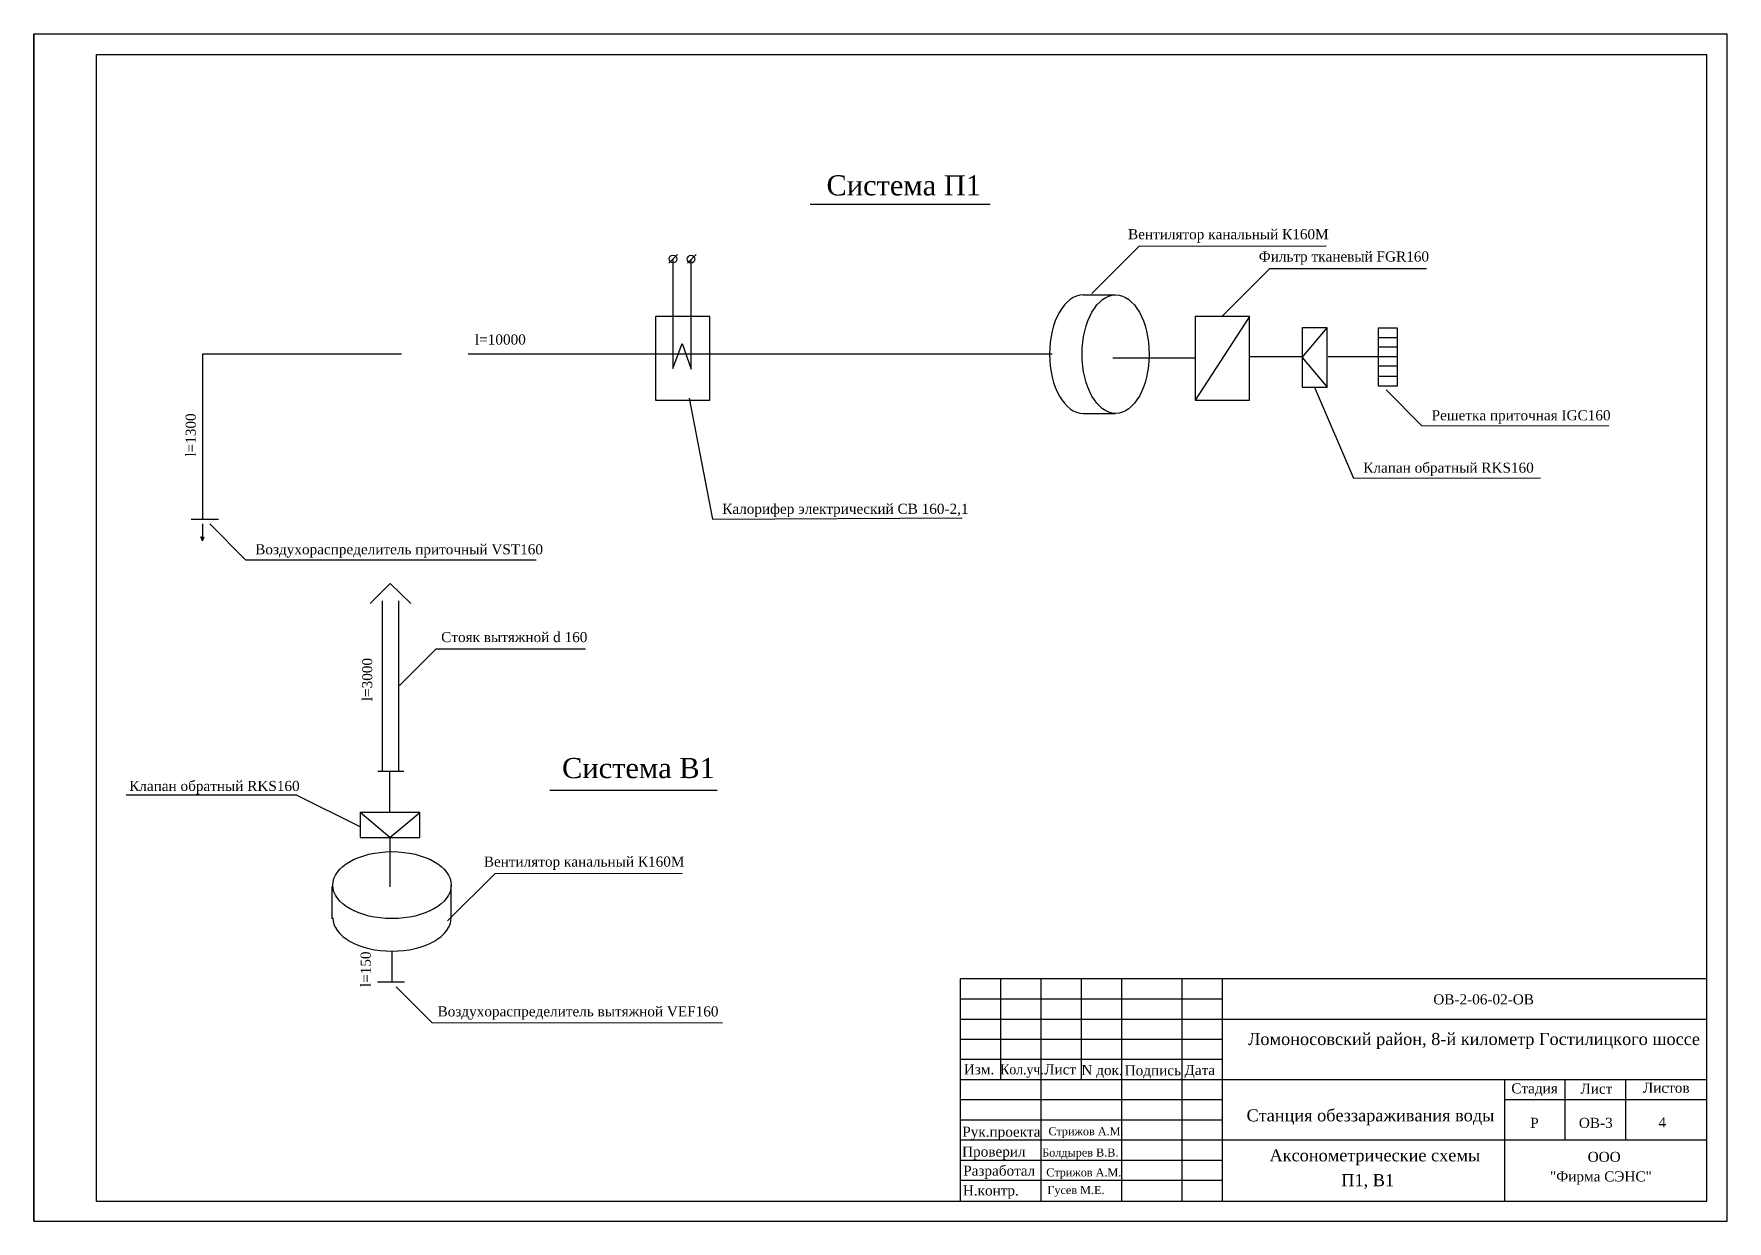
# Model space of a CAD drawing. Header units: millimetres. Extents: x 158645 to 1043550, y -60647 to 236438.
# Drawn here: x 426883 to 468883, y 17916 to 47380 of the extents above; entities that cross this region are included whole.
import ezdxf

# ---------------------------------------------------------------- set-up
doc = ezdxf.new("R2010")
doc.units = ezdxf.units.MM
doc.layers.add('опорудование', color=7, linetype='Continuous')
doc.styles.add('CН', font='TIMES.TTF')
doc.styles.add('СН с наклоном', font='TIMES.TTF', dxfattribs={"oblique": 15})
doc.dimstyles.new('СИС', dxfattribs={"dimscale": 0, "dimtxt": 100, "dimasz": 150, "dimexe": 100, "dimexo": 0.625, "dimgap": 100, "dimtad": 1, "dimdsep": 46, "dimtxsty": 'CН', "dimblk": 'OBLIQUE', "dimcen": 2.5, "dimclrd": 3, "dimclre": 3, "dimclrt": 7, "dimadec": 0, "dimazin": 0, "dimtm": 1e-09, "dimtfac": 1, "dimtmove": 0, "dimatfit": 3, "dimldrblk": 'NONE', "dimfxl": 0, "dimtolj": 1, "dimtzin": 0, "dimarcsym": 0})

msp = doc.modelspace()

# ---------------------------------------------------------------- texts
at = {"style": 'CН'}
for s, height, p in [('Cистема П1', 500, (446542.541, 43370.534)), ('Вентилятор канальный К160М', 250, (454022.833, 42283.177)), ('Фильтр тканевый FGR160', 250, (457263.941, 41729.203)), ('l=10000', 250, (437823.258, 39670.098)), ('Решетка приточная IGC160', 250, (461553.354, 37789.316)), ('Клапан обратный RKS160', 250, (459857.414, 36489.122)), ('Калорифер электрический СВ 160-2,1', 250, (443957.152, 35468.507)), ('Воздухораспределитель приточный VST160', 250, (432373.279, 34463.935)), ('Стояк вытяжной d 160', 250, (436986.269, 32284.969)), ('Cистема В1', 500, (439983.305, 28910.281)), ('Клапан обратный RKS160', 250, (429246.064, 28591.632)), ('Вентилятор канальный К160М', 250, (438043.143, 26714.331)), ('Воздухораспределитель вытяжной VEF160', 250, (436896.416, 22997.019))]:
    msp.add_text(s, height=height, dxfattribs=at).set_placement(p)
for s, p in [('l=1300', (430897.964, 36888.831)), ('l=3000', (435274.745, 30819.347)), ('l=150', (435238, 23723.894))]:
    msp.add_text(s, height=250, rotation=90, dxfattribs=at).set_placement(p)
at = {"layer": 'опорудование'}
for s, height, style, p in [('ОВ-2-06-02-ОВ', 250, 'CН', (461594.535, 23295.35)), ('Ломоносовский район, 8-й километр Гостилицкого шоссе', 300, 'СН с наклоном', (456998.667, 22286.278)), ('Изм.', 250, 'CН', (449948.701, 21558.651)), ('Лист', 250, 'CН', (451943.441, 21556.331)), ('N док.', 250, 'CН', (452866.178, 21539.98)), ('Подпись', 250, 'CН', (453939.276, 21532.995)), ('Дата', 250, 'CН', (455422.549, 21543.069)), ('Стадия', 250, 'CН', (463529.012, 21085.564)), ('Лист', 250, 'CН', (465243.333, 21077.985)), ('Листов', 250, 'CН', (466794.42, 21101.666)), ('Cтанция обеззараживания воды', 300, 'CН', (456961.906, 20391.928)), ('Рук.проекта', 250, 'CН', (449910.686, 20010.747)), ('Стрижов А.М.', 200, 'CН', (452049.154, 20047.194)), ('Р', 250, 'CН', (463999.692, 20230.726)), ('ОВ-3', 250, 'CН', (465205.028, 20230.726)), ('4', 250, 'CН', (467179.499, 20242.122)), ('Проверил', 250, 'CН', (449906.412, 19518.789)), ('Болдырев В.В.', 200, 'CН', (451894.147, 19518.789)), ('Аксонометрические схемы', 300, 'CН', (457532.151, 19400.059)), ('ООО', 250, 'CН', (465423.725, 19386.868)), ('Разработал', 250, 'CН', (449933.766, 19045.046)), ('Стрижов А.М.', 200, 'CН', (451994.446, 19026.826)), ('П1, В1', 300, 'CН', (459312.148, 18783.503)), ('"Фирма СЭНС"', 250, 'CН', (464489.683, 18901.776)), ('Н.контр.', 250, 'CН', (449924.648, 18553.083)), ('Гусев М.Е.', 200, 'CН', (452021.8, 18589.525))]:
    msp.add_text(s, height=height, dxfattribs=dict(at, style=style)).set_placement(p)
at = {"layer": 'опорудование', "style": 'CН', "width": 0.9}
msp.add_text('Кол.уч.', height=250, dxfattribs=at).set_placement((450853.212, 21558.651))

# ---------------------------------------------------------------- blocks, each defined once
blk = doc.blocks.new('_None')
blk = doc.blocks.new('_Oblique')
at = {"color": 0, "lineweight": -2}
blk.add_line((-0.5, -0.5), (0.5, 0.5), dxfattribs=at)

# ---------------------------------------------------------------- linework, layer by layer
for p, q in [((426882.748, 47379.779), (426882.748, 17916.354)), ((426882.748, 17916.354), (426882.748, 47379.779)), ((426882.748, 47379.779), (468882.748, 47379.779)), ((468882.748, 17916.354), (468882.748, 47379.779)), ((428431.275, 46866.354), (428431.275, 18416.354)), ((428431.275, 46866.354), (468382.748, 46866.354)), ((468382.748, 18416.354), (468382.748, 46866.354)), ((428431.275, 18416.354), (468382.748, 18416.354)), ((426882.748, 17916.354), (468882.748, 17916.354))]:
    msp.add_line(p, q)
at = {"layer": 'опорудование', "color": 1, "ltscale": 80}
for p, q in [((446141.465, 43155.745), (450602.683, 43155.745)), ((439678.204, 28610.212), (443832.651, 28610.212))]:
    msp.add_line(p, q, dxfattribs=at)
at = {"layer": 'опорудование', "color": 7, "ltscale": 80}
for p, q in [((442851.086, 41903.324), (442635.986, 41690.331)), ((442734.966, 41788.458), (442734.966, 39077.291)), ((443308.219, 41903.324), (443093.119, 41690.331)), ((443184.197, 39058.597), (443184.197, 41769.763)), ((452908.459, 40902.551), (453715.62, 40902.551)), ((457032.147, 40367.434), (455684.529, 38292.001)), ((458342.369, 39348.412), (458960.029, 40086.976)), ((442734.966, 39077.291), (442959.563, 39694.311)), ((442959.563, 39694.311), (443184.197, 39058.597)), ((460237.048, 39841.384), (460698.633, 39841.384)), ((460237.048, 39609.813), (460698.633, 39609.813)), ((431067.806, 39432.034), (431067.806, 35335.759)), ((436004.967, 39432.034), (431067.806, 39432.034)), ((452143.521, 39432.034), (437652.121, 39432.034)), ((455684.529, 39329.717), (453644.386, 39329.717)), ((458365.334, 39362.501), (457032.147, 39362.501)), ((458342.369, 39348.412), (458960.029, 38609.848)), ((460237.048, 39362.501), (458984.144, 39362.501)), ((460237.048, 39373.217), (460698.633, 39373.217)), ((460237.048, 39141.647), (460698.633, 39141.647)), ((460237.048, 38884.909), (460698.633, 38884.909)), ((452908.459, 37961.516), (453715.62, 37961.516)), ((430786.856, 35335.759), (431458.606, 35335.759)), ((431068.511, 34796.256), (431022.657, 34895.517)), ((431068.511, 35223.787), (431068.511, 34803.902)), ((431068.511, 34803.902), (431068.511, 34918.416)), ((431068.511, 34796.256), (431106.723, 34895.517)), ((435720.778, 33740.132), (435223.367, 33243.227)), ((435720.778, 33740.132), (436236.835, 33243.227)), ((435518.245, 33309.45), (435518.245, 29079.631)), ((435923.662, 33309.45), (435923.662, 29079.631)), ((435414.908, 29079.631), (436061.654, 29079.631)), ((435710.401, 28054.596), (435710.179, 29077.871)), ((435715.914, 27437.131), (434977.35, 28054.79)), ((435715.914, 27437.131), (436454.477, 28054.79)), ((435716.093, 27437.281), (435716.093, 26214.197)), ((434283.641, 25415.072), (434283.641, 26222.233)), ((437235.992, 25447.142), (437235.992, 26254.303)), ((435765.474, 24597.107), (435765.474, 23842.328)), ((435407.674, 23851.42), (436079.424, 23851.42))]:
    msp.add_line(p, q, dxfattribs=at)
at = {"layer": 'опорудование'}
for p, q in [((468360.126, 23932.7), (449860.126, 23932.7)), ((449860.126, 23932.7), (449860.126, 18432.7)), ((450860.126, 23932.7), (450860.126, 21432.7)), ((451860.126, 23932.7), (451860.126, 18432.7)), ((452860.126, 23932.7), (452860.126, 21432.7)), ((453860.126, 23932.7), (453860.126, 18432.7)), ((455360.126, 23932.7), (455360.126, 18432.7)), ((456360.126, 23932.7), (456360.126, 18432.7)), ((449860.126, 23432.7), (456360.126, 23432.7)), ((449860.126, 22932.7), (468360.126, 22932.7)), ((449860.126, 22432.7), (456360.126, 22432.7)), ((449860.126, 21932.7), (456360.126, 21932.7)), ((449860.126, 21432.7), (468360.126, 21432.7)), ((463360.126, 21432.7), (463360.126, 18432.7)), ((464860.126, 21432.7), (464860.126, 19932.7)), ((466360.126, 21432.7), (466360.126, 19932.7)), ((449860.126, 20932.7), (456360.126, 20932.7)), ((463360.126, 20932.7), (468360.126, 20932.7)), ((449860.126, 20432.7), (456360.126, 20432.7)), ((449860.126, 19932.7), (468360.126, 19932.7)), ((449860.126, 19432.7), (456360.126, 19432.7)), ((449860.126, 18932.7), (456360.126, 18932.7))]:
    msp.add_line(p, q, dxfattribs=at)
at = {"layer": 'опорудование', "color": 7, "ltscale": 80}
for points in [[(443651.903, 40367.434), (442304.285, 40367.434), (442304.285, 38292.001), (443651.903, 38292.001)], [(457032.147, 40367.434), (455684.529, 40367.434), (455684.529, 38292.001), (457032.147, 38292.001)], [(458960.029, 40086.976), (458342.369, 40086.976), (458342.369, 38609.848), (458960.029, 38609.848)], [(460237.048, 40087.112), (460698.633, 40087.112), (460698.633, 38637.89), (460237.048, 38637.89)], [(434977.35, 28054.79), (434977.35, 27437.131), (436454.477, 27437.131), (436454.477, 28054.79)]]:
    msp.add_lwpolyline(points, close=True, dxfattribs=at)
for centre in [(442735.486, 41792.291), (443184.197, 41788.458)]:
    msp.add_circle(centre, 95.344, dxfattribs=at)
for centre, major_axis in [((452908.459, 39432.034), (0, -1470.518)), ((435765.474, 25447.142), (1470.518, 0))]:
    msp.add_ellipse(centre, major_axis=major_axis, ratio=0.565220282, start_param=3.141592654, end_param=6.283185307, dxfattribs=at)
for centre, major_axis in [((453715.62, 39432.034), (0, -1470.518)), ((435765.474, 26254.303), (1470.518, 0))]:
    msp.add_ellipse(centre, major_axis=major_axis, ratio=0.565220282, dxfattribs=at)

msp.set_redraw_order([(e.dxf.handle, doc.entitydb.next_handle()) for e in msp.query("TEXT MTEXT ATTDEF DIMENSION ARC_DIMENSION")])  # texts and dimensions are drawn at this point

# ---------------------------------------------------------------- leaders
at = {"layer": 'опорудование', "color": 7, "ltscale": 80}
for points in [[(453122.035, 40935.272), (454302.337, 42114.362), (458940.665, 42116.884)], [(456363.143, 40381.298), (457543.444, 41560.388), (461429.852, 41560.388)], [(443134.596, 38339.969), (443717.457, 35335.731), (449912.27, 35367)], [(458640.83, 38624.475), (459617.719, 36356.347), (464249.815, 36361.431)], [(460424.991, 38544.319), (461313.658, 37656.541), (465945.754, 37661.625)], [(431244.917, 35218.937), (432133.584, 34331.159), (439344.982, 34323.494)], [(435955.032, 31210.971), (436864.474, 32119.478), (440567.205, 32119.478)], [(434977.512, 27705.636), (433393.76, 28485.217), (429170.42, 28485.217)], [(437142.345, 25366.426), (438322.647, 26545.515), (442960.975, 26548.038)], [(435865.734, 23734.598), (436754.402, 22846.82), (443965.799, 22839.154)]]:
    msp.add_leader(points, dimstyle='СИС', override={"dimgap": 100, "dimtad": 0}, dxfattribs=at)

doc.saveas('drawing.dxf')
